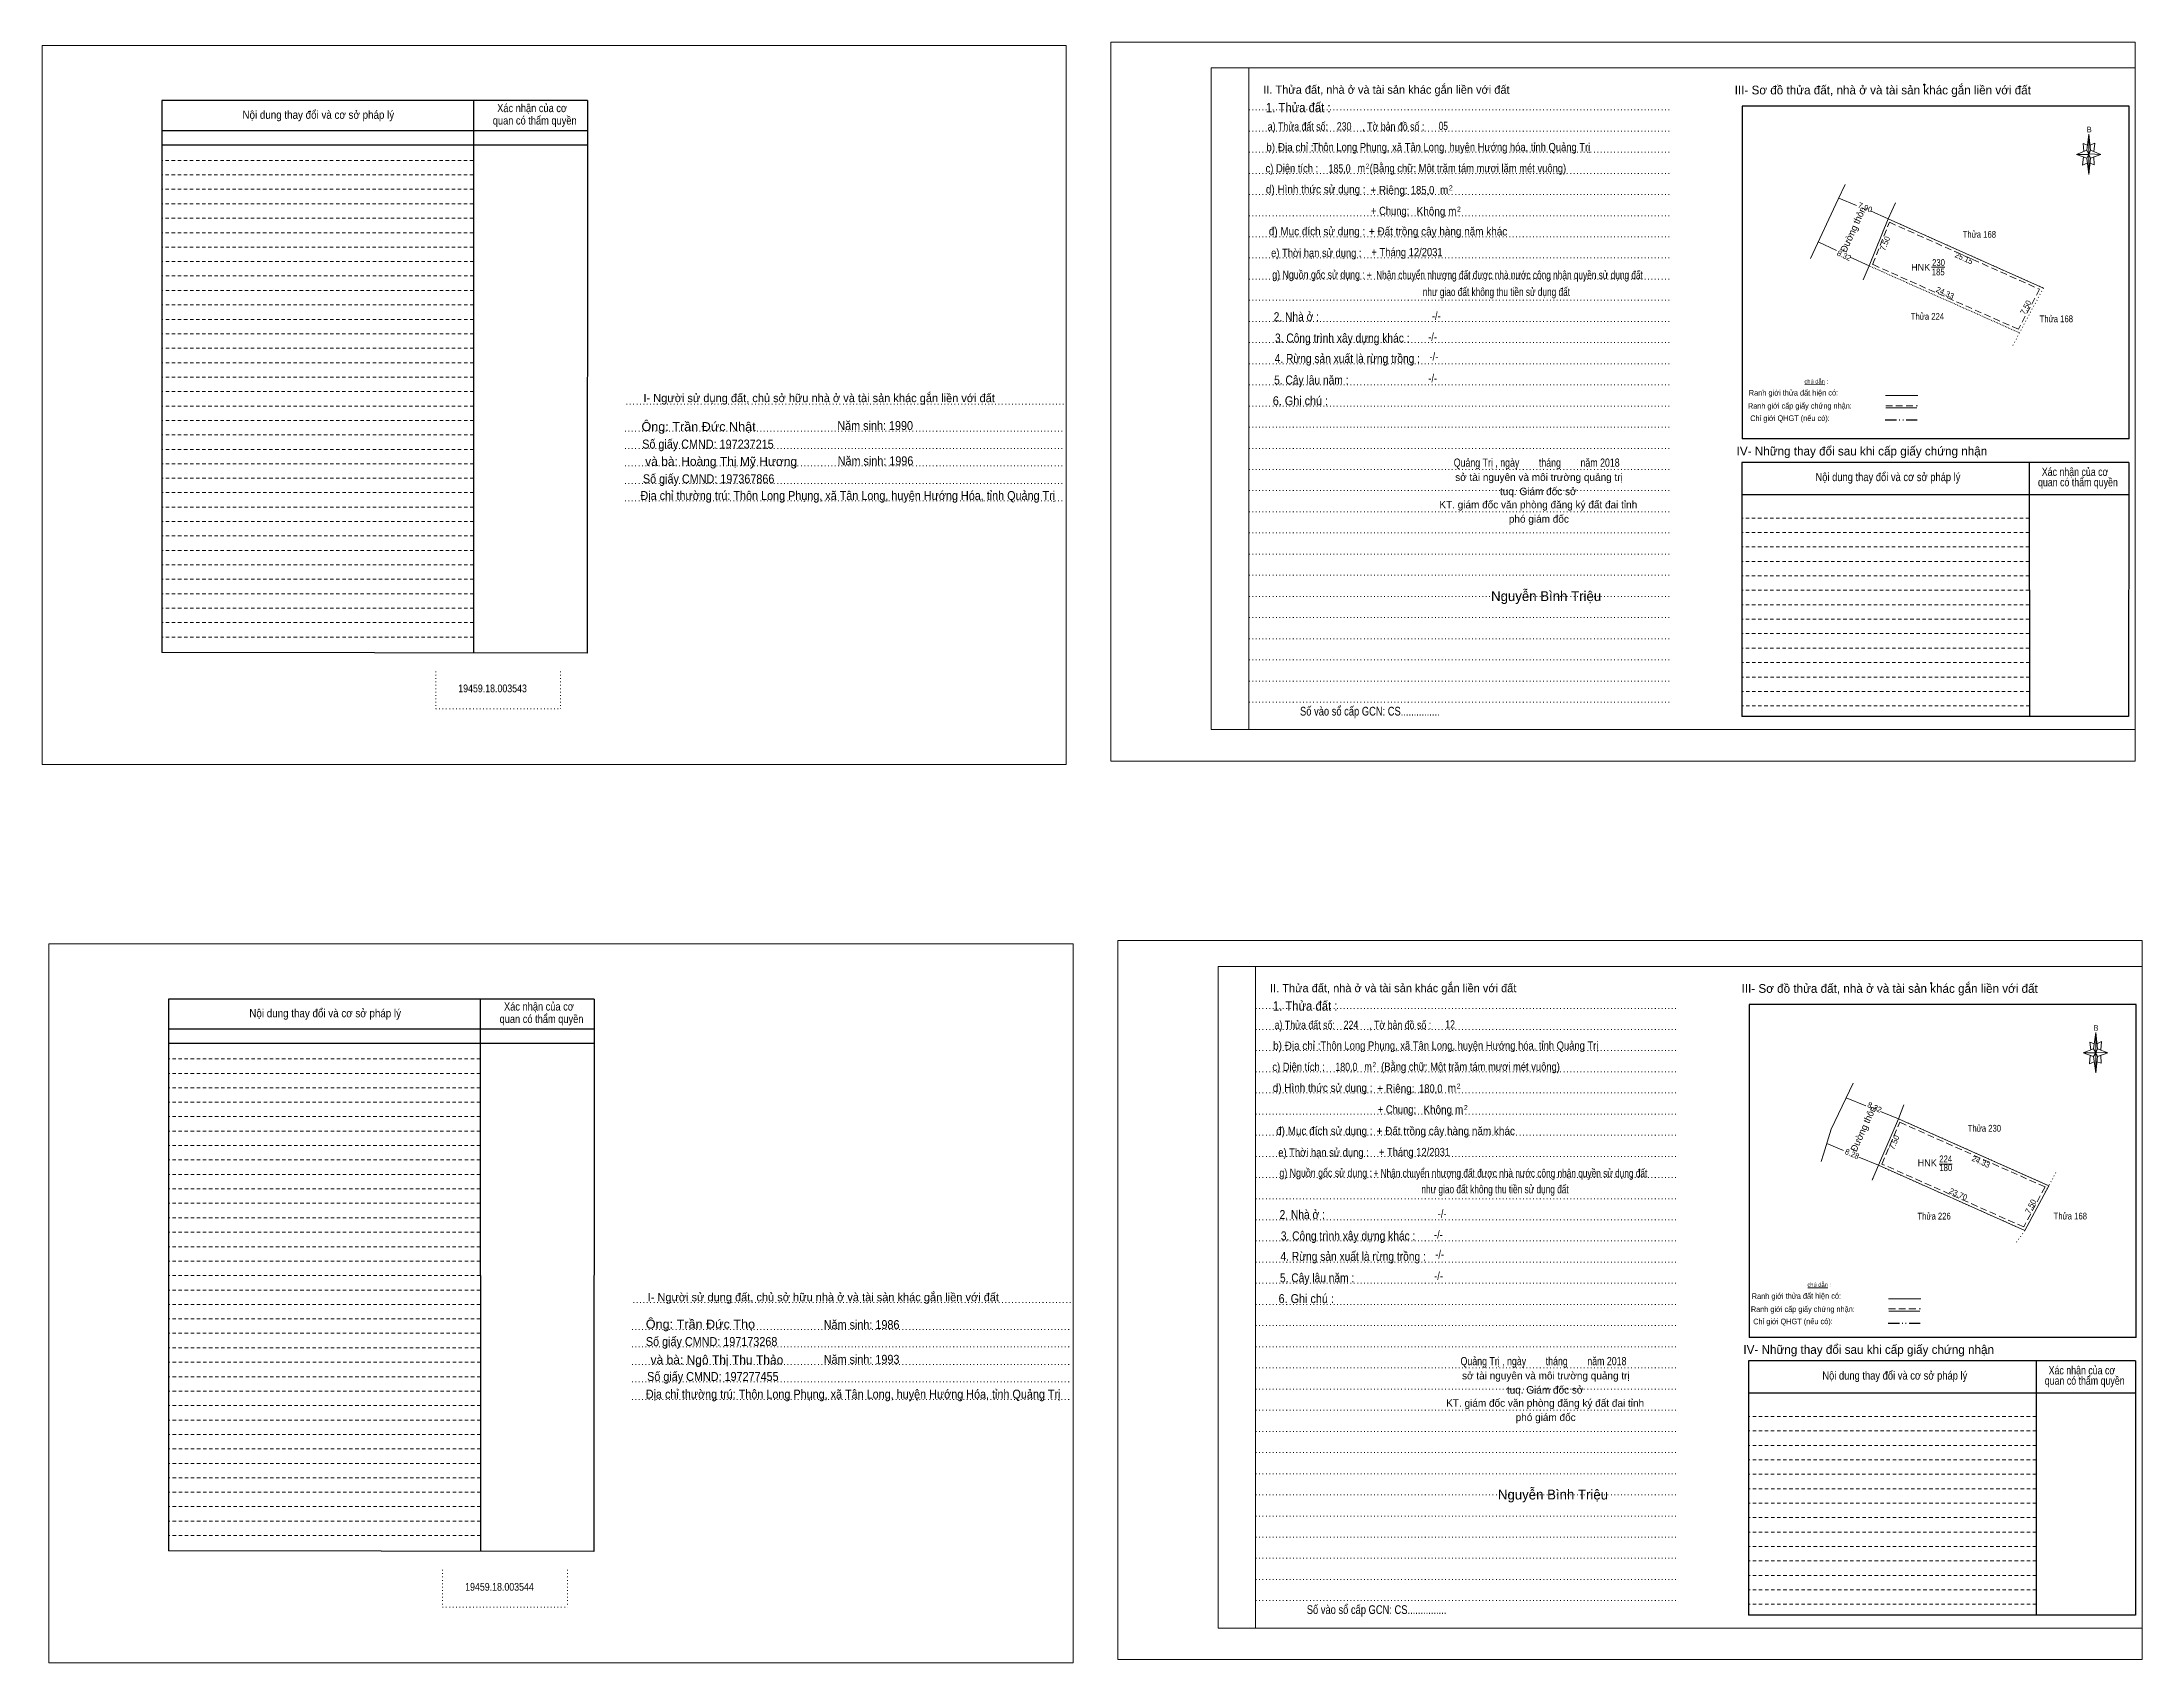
# Model space of a CAD drawing. Header units: metres. Extents: x 542624 to 552003, y 1835779 to 1840798.
# Drawn here: x 543133.9 to 543599.5, y 1835778.9 to 1836138.2 of the extents above; entities that cross this region are included whole.
import ezdxf
from ezdxf.enums import TextEntityAlignment as Align

# ---------------------------------------------------------------- set-up
doc = ezdxf.new("R2010")
doc.units = ezdxf.units.M
doc.header["$LTSCALE"] = 0.5
doc.header["$PDMODE"] = 32
doc.header["$PDSIZE"] = 0.25
for name, pattern in [('DASH_DOUBLE_DOT', [9.2, 5, -1.2, 0.3, -1.2, 0.3, -1.2]), ('DOTTED', [1.5, 0.3, -1.2]), ('MEDIUM_DASHED', [4.5, 3, -1.5]), ('SHORT_DASHED', [2.7, 1.5, -1.2])]:
    doc.linetypes.add(name, pattern=pattern)
for name, color, linetype, lineweight in [('1', 7, 'Continuous', 13), ('12', 7, 'Continuous', 13), ('14', 7, 'Continuous', 13), ('2', 7, 'SHORT_DASHED', 13), ('28', 7, 'Continuous', 25), ('55', 7, 'Continuous', 13), ('8', 7, 'Continuous', 13)]:
    doc.layers.add(name, color=color, linetype=linetype, lineweight=lineweight)
doc.layers.add('18', color=7, linetype='Continuous')
doc.layers.add('62', color=7, linetype='Continuous')

msp = doc.modelspace()

# ---------------------------------------------------------------- texts
at = {"layer": '12'}
for s, height, rotation, p in [('Đường thôn', 1.5, 65.618, (543538.4001, 1835896.9954)), ('8.32', 1.25, 334.821, (543539.9541, 1835901.5188)), ('8.28', 1.25, 336.747, (543534.9833, 1835891.1697)), ('7.50', 1.25, 66.751, (543545.1509, 1835894.0583)), ('24.33', 1.25, 335.994, (543563.5407, 1835889.4524)), ('23.70', 1.25, 336.03, (543558.5311, 1835882.2603)), ('7.50', 1.25, 61.932, (543575.369, 1835879.8259))]:
    msp.add_text(s, height=height, rotation=rotation, dxfattribs=at).set_placement(p, align=Align.CENTER)
at = {"layer": '12', "width": 0.85}
for s, p in [('Thửa 230', (543564.57, 1835896.68)), ('224', (543555.995, 1835889.89)), ('180', (543556.005, 1835887.94)), ('Thửa 226', (543553.415, 1835877.2)), ('Thửa 168', (543583.625, 1835877.22))]:
    msp.add_text(s, height=1.5, dxfattribs=at).set_placement(p, align=Align.CENTER)
at = {"layer": '12'}
msp.add_text('HNK', height=1.5, dxfattribs=at).set_placement((543551.9, 1835889.02), align=Align.CENTER)
at = {"layer": '14'}
for s, height, rotation, p in [('7.90', 1.25, 338.075, (543537.8966, 1836100.9615)), ('Đường thôn', 1.5, 65.618, (543536.1401, 1836096.3354)), ('7.50', 1.25, 68.156, (543543.1163, 1836093.3175)), ('8.32', 1.25, 334.821, (543533.2041, 1836090.2988)), ('25.15', 1.25, 335.961, (543559.7904, 1836089.7168)), ('24.33', 1.25, 335.994, (543555.6007, 1836082.0524)), ('7.50', 1.25, 61.829, (543574.292, 1836079.0949))]:
    msp.add_text(s, height=height, rotation=rotation, dxfattribs=at).set_placement(p, align=Align.CENTER)
at = {"layer": '14', "width": 0.85}
for s, p in [('Thửa 168', (543563.455, 1836094.82)), ('230', (543554.405, 1836088.57)), ('185', (543554.335, 1836086.48)), ('Thửa 224', (543551.94, 1836076.63)), ('Thửa 168', (543580.525, 1836076.09))]:
    msp.add_text(s, height=1.5, dxfattribs=at).set_placement(p, align=Align.CENTER)
at = {"layer": '14'}
msp.add_text('HNK', height=1.5, dxfattribs=at).set_placement((543550.44, 1836087.52), align=Align.CENTER)
at = {"layer": '18'}
for s, height, p in [('II. Thửa đất, nhà ở và tài sản khác gắn liền với đất', 1.825, (543431.975, 1836126.73)), ('sở tài nguyên và môi trường quảng trị', 1.658, (543465.81, 1836040.91)), ('tuq. Giám đốc sở', 1.658, (543465.655, 1836037.76)), ('KT. giám đốc văn phòng đăng ký đất đai tỉnh', 1.658, (543465.655, 1836034.84)), ('phó giám đốc', 1.658, (543465.785, 1836031.67)), ('Nguyễn Bình Triệu', 2.19, (543467.39, 1836014.29)), ('II. Thửa đất, nhà ở và tài sản khác gắn liền với đất', 1.825, (543433.485, 1835927.59)), ('sở tài nguyên và môi trường quảng trị', 1.658, (543467.33, 1835841.77)), ('KT. giám đốc văn phòng đăng ký đất đai tỉnh', 1.658, (543467.175, 1835835.7)), ('tuq. Giám đốc sở', 1.658, (543467.175, 1835838.62)), ('phó giám đốc', 1.658, (543467.285, 1835832.53)), ('Nguyễn Bình Triệu', 2.19, (543468.91, 1835815.15))]:
    msp.add_text(s, height=height, dxfattribs=at).set_placement(p, align=Align.CENTER)
for s, height, width, p in [('1. Thửa đất :', 2.079, 0.9, (543412.43, 1836122.64)), ('a) Thửa đất số:              , Tờ bản đồ số : ', 1.826, 0.8, (543423.29, 1836118.56)), ('Thôn Long Phụng, xã Tân Long, huyện Hướng hóa, tỉnh Quảng Trị', 1.83, 0.85, (543446.365, 1836114)), ('230', 1.83, 0.8, (543422.605, 1836118.59)), ('05', 1.83, 0.75, (543444.59, 1836118.69)), ('b) Địa chỉ : ', 1.826, 0.9, (543410.895, 1836113.97)), ('(Bằng chữ: Một trăm tám mươi lăm mét vuông)', 1.83, 0.85, (543450.045, 1836109.32)), ('c) Diện tích :                                                   ', 1.826, 0.85, (543425.715, 1836109.29)), ('185,0', 1.83, 0.8, (543421.59, 1836109.26)), (' m', 1.826, 0.8, (543426.14, 1836109.35)), ('2', 1.107, 0.75, (543427.785, 1836110.14)), ('d) Hình thức sử dụng :', 1.826, 0.9, (543416.31, 1836104.64)), ('+ Riêng: ', 1.826, 0.9, (543432.86, 1836104.49)), ('185,0', 1.83, 0.85, (543439.99, 1836104.47)), (' m', 1.826, 0.9, (543444.465, 1836104.52)), ('2', 1.107, 0.8, (543446.255, 1836105.31)), ('       + Chung:', 1.826, 0.85, (543430.78, 1836099.85)), ('Không', 1.826, 0.9, (543441.86, 1836099.78)), (' m', 1.826, 0.9, (543446.275, 1836099.82)), ('2', 1.107, 0.8, (543448.065, 1836100.61)), ('đ) Mục đích sử dụng :', 1.826, 0.9, (543416.59, 1836095.34)), ('+ Đất trồng cây hàng năm khác', 1.83, 0.9, (543443.435, 1836095.32)), ('e) Thời hạn sử dụng :', 1.826, 0.85, (543416.435, 1836090.55)), ('g) Nguồn gốc sử dụng :', 1.826, 0.8, (543416.925, 1836085.73)), ('+  Nhận chuyển nhượng đất được nhà nước công nhận quyền sử dụng đất ', 1.83, 0.75, (543458.485, 1836085.65)), ('như giao đất không thu tiền sử dụng đất', 1.83, 0.75, (543456.365, 1836081.91)), ('2. Nhà ở :', 1.992, 0.85, (543412.005, 1836076.31)), ('3. Công trình xây dựng khác :', 1.992, 0.85, (543422.18, 1836071.59)), ('4. Rừng sản xuất là rừng trồng :', 1.992, 0.85, (543423.31, 1836067.06)), ('5. Cây lâu năm :', 1.992, 0.85, (543415.32, 1836062.29)), ('6. Ghi chú :', 1.992, 0.9, (543412.915, 1836057.69)), ('Quảng Trị , ngày        tháng        năm 2018', 1.825, 0.8, (543465.3, 1836044.06)), ('19459.18.003543', 1.72, 0.85, (543233.77, 1835994.07)), ('Số vào sổ cấp GCN: CS...............', 1.936, 0.8, (543428.3, 1835988.91)), ('1. Thửa đất :', 2.079, 0.9, (543413.95, 1835923.5)), ('a) Thửa đất số:              , Tờ bản đồ số : ', 1.826, 0.8, (543424.81, 1835919.42)), ('224', 1.83, 0.8, (543424.115, 1835919.45)), ('12', 1.826, 0.8, (543446.1, 1835919.55)), ('b) Địa chỉ : ', 1.826, 0.9, (543412.415, 1835914.83)), ('Thôn Long Phụng, xã Tân Long, huyện Hướng hóa, tỉnh Quảng Trị', 1.83, 0.85, (543448.165, 1835914.85)), ('c) Diện tích :                                                   ', 1.826, 0.85, (543427.215, 1835910.14)), ('180,0', 1.83, 0.8, (543423.1, 1835910.12)), (' m', 1.826, 0.8, (543427.64, 1835910.21)), ('2', 1.107, 0.75, (543429.305, 1835911)), ('(Bằng chữ: Một trăm tám mươi mét vuông)', 1.83, 0.85, (543450.625, 1835910.17)), ('d) Hình thức sử dụng :', 1.826, 0.9, (543417.83, 1835905.5)), ('+ Riêng: ', 1.826, 0.9, (543434.37, 1835905.35)), ('180,0', 1.83, 0.85, (543441.81, 1835905.33)), (' m', 1.826, 0.9, (543446.195, 1835905.46)), ('2', 1.107, 0.8, (543447.995, 1835906.23)), ('       + Chung:', 1.826, 0.85, (543432.29, 1835900.7)), ('Không', 1.826, 0.9, (543443.36, 1835900.64)), (' m', 1.826, 0.9, (543447.785, 1835900.67)), ('2', 1.107, 0.8, (543449.585, 1835901.46)), ('đ) Mục đích sử dụng :', 1.826, 0.9, (543418.215, 1835895.95)), ('+ Đất trồng cây hàng năm khác', 1.83, 0.9, (543445.135, 1835895.92)), ('e) Thời hạn sử dụng :', 1.826, 0.85, (543418.025, 1835891.17)), ('g) Nguồn gốc sử dụng :', 1.826, 0.8, (543418.515, 1835886.63)), ('+ Nhận chuyển nhượng đất được nhà nước công nhận quyền sử dụng đất', 1.83, 0.75, (543459.465, 1835886.56)), ('như giao đất không thu tiền sử dụng đất', 1.83, 0.75, (543456.065, 1835883.01)), ('2. Nhà ở :', 1.992, 0.85, (543413.305, 1835877.31)), ('3. Công trình xây dựng khác :', 1.992, 0.85, (543423.48, 1835872.59)), ('4. Rừng sản xuất là rừng trồng :', 1.992, 0.85, (543424.6, 1835868.05)), ('5. Cây lâu năm :', 1.992, 0.85, (543416.61, 1835863.28)), ('6. Ghi chú :', 1.992, 0.9, (543414.195, 1835858.68)), ('Quảng Trị , ngày        tháng        năm 2018', 1.825, 0.8, (543466.81, 1835844.91)), ('19459.18.003544', 1.72, 0.85, (543235.305, 1835794.93)), ('Số vào sổ cấp GCN: CS...............', 1.936, 0.8, (543429.8, 1835789.77))]:
    msp.add_text(s, height=height, dxfattribs=dict(at, width=width)).set_placement(p, align=Align.CENTER)
at = {"layer": '2'}
for s, width, p in [('Nội dung thay đổi và cơ sở pháp lý', 0.9, (543195.135, 1836121.18)), ('Nội dung thay đổi và cơ sở pháp lý', 0.9, (543195.135, 1836121.18)), (' quan có thẩm quyền', 0.85, (543242.83, 1836119.91)), (' quan có thẩm quyền', 0.85, (543242.83, 1836119.91)), ('Xác nhận của cơ', 0.85, (543242.535, 1836122.66)), ('Xác nhận của cơ', 0.85, (543242.535, 1836122.66)), ('Xác nhận của cơ', 0.85, (543244.055, 1835923.52)), ('Xác nhận của cơ', 0.85, (543244.055, 1835923.52)), ('Nội dung thay đổi và cơ sở pháp lý', 0.9, (543196.655, 1835922.03)), ('Nội dung thay đổi và cơ sở pháp lý', 0.9, (543196.655, 1835922.03)), (' quan có thẩm quyền', 0.85, (543244.34, 1835920.77)), (' quan có thẩm quyền', 0.85, (543244.34, 1835920.77))]:
    msp.add_text(s, height=1.805, dxfattribs=dict(at, width=width)).set_placement(p, align=Align.CENTER)
at = {"layer": '28'}
for s, height, p in [('III- Sơ đồ thửa đất, nhà ở và tài sản khác gắn liền với đất', 1.936, (543542.05, 1836126.59)), ('I- Người sử dụng đất, chủ sở hữu nhà ở và tài sản khác gắn liền với đất', 1.825, (543306.19, 1836058.38)), ('và bà: Hoàng Thị Mỹ Hương', 1.99, (543284.46, 1836044.26)), ('IV- Những thay đổi sau khi cấp giấy chứng nhận', 1.936, (543537.42, 1836046.56)), ('III- Sơ đồ thửa đất, nhà ở và tài sản khác gắn liền với đất', 1.936, (543543.57, 1835927.45)), ('I- Người sử dụng đất, chủ sở hữu nhà ở và tài sản khác gắn liền với đất', 1.825, (543307.11, 1835859.08)), ('và bà: Ngô Thị Thu Thảo', 1.99, (543283.525, 1835845.12)), ('IV- Những thay đổi sau khi cấp giấy chứng nhận', 1.936, (543538.92, 1835847.42))]:
    msp.add_text(s, height=height, dxfattribs=at).set_placement(p, align=Align.CENTER)
for s, height, width, p in [('-/-', 1.826, 0.85, (543443.03, 1836076.59)), ('-/-', 1.826, 0.85, (543442.21, 1836071.95)), ('-/-', 1.826, 0.85, (543442.5, 1836067.6)), ('-/-', 1.826, 0.85, (543442.25, 1836062.79)), ('Ông: Trần Đức Nhật', 1.99, 1.05, (543279.45, 1836051.96)), ('Năm sinh: 1990', 1.99, 0.9, (543318.61, 1836052.19)), ('Số giấy CMND: 197237215', 1.99, 0.9, (543281.53, 1836048.09)), ('Năm sinh: 1996', 1.99, 0.9, (543318.685, 1836044.38)), ('Số giấy CMND: 197367866', 1.99, 0.9, (543281.68, 1836040.39)), ('Nội dung thay đổi và cơ sở pháp lý', 1.826, 0.85, (543543.185, 1836040.87)), (' quan có thẩm quyền', 1.826, 0.8, (543585.04, 1836039.72)), ('Xác nhận của cơ', 1.826, 0.8, (543584.675, 1836042.02)), ('Địa chỉ thường trú: Thôn Long Phụng, xã Tân Long, huyện Hướng Hóa, tỉnh Quảng Trị', 1.99, 0.9, (543312.545, 1836036.68)), ('-/-', 1.826, 0.85, (543444.33, 1835877.58)), ('-/-', 1.826, 0.85, (543443.51, 1835872.95)), ('-/-', 1.826, 0.85, (543443.79, 1835868.59)), ('-/-', 1.826, 0.85, (543443.53, 1835863.79)), ('Ông: Trần Đức Thọ', 1.99, 1.05, (543279.865, 1835853.03)), ('Số giấy CMND: 197173268', 1.99, 0.9, (543282.34, 1835849.16)), ('Năm sinh: 1986', 1.99, 0.9, (543315.605, 1835852.92)), ('Năm sinh: 1993', 1.99, 0.9, (543315.595, 1835845.22)), ('Số giấy CMND: 197277455', 1.99, 0.9, (543282.62, 1835841.42)), ('Nội dung thay đổi và cơ sở pháp lý', 1.826, 0.85, (543544.705, 1835841.72)), (' quan có thẩm quyền', 1.826, 0.8, (543586.54, 1835840.58)), ('Xác nhận của cơ', 1.826, 0.8, (543586.195, 1835842.88)), ('Địa chỉ thường trú: Thôn Long Phụng, xã Tân Long, huyện Hướng Hóa, tỉnh Quảng Trị', 1.99, 0.9, (543313.725, 1835837.51))]:
    msp.add_text(s, height=height, dxfattribs=dict(at, width=width)).set_placement(p, align=Align.CENTER)
at = {"layer": '55', "width": 0.9}
for s, height, p in [('Ranh giới thửa đất hiện có:', 1.251, (543522.2386, 1836059.8294)), ('Ranh giới cấp giấy chứng nhận:', 1.238, (543523.6586, 1836056.9326)), ('Chỉ giới QHGT (nếu có):', 1.245, (543521.4636, 1836054.1979)), ('Ranh giới thửa đất hiện có:', 1.251, (543522.8836, 1835859.6294)), ('Ranh giới cấp giấy chứng nhận:', 1.238, (543524.3136, 1835856.7226)), ('Chỉ giới QHGT (nếu có):', 1.245, (543522.1286, 1835853.9979))]:
    msp.add_text(s, height=height, rotation=0.127, dxfattribs=at).set_placement(p, align=Align.CENTER)
at = {"layer": '55'}
for p in [(543527.2848, 1836062.4987), (543527.9398, 1835862.2887)]:
    msp.add_text('chú dẫn :', height=0.9211, rotation=359.976, dxfattribs=at).set_placement(p, align=Align.CENTER)
at = {"layer": '62', "width": 0.85}
for p in [(543436.54, 1836090.72), (543438.2, 1835891.25)]:
    msp.add_text('+ Tháng 12/2031', height=1.83, dxfattribs=at).set_placement(p, align=Align.CENTER)
at = {"layer": '8', "width": 0.8}
for p in [(543587.825, 1836118.18), (543589.335, 1835919.03)]:
    msp.add_text('B', height=1.273, dxfattribs=at).set_placement(p, align=Align.CENTER)

# ---------------------------------------------------------------- linework, layer by layer
at = {"layer": '1'}
for p, q in [((543393.13, 1836132.45), (543598.01, 1836132.45)), ((543393.13, 1836132.45), (543393.13, 1835985.79)), ((543598.01, 1836132.45), (543598.01, 1835984.57)), ((543393.13, 1835985.79), (543598.01, 1835985.79)), ((543394.64, 1835933.31), (543599.52, 1835933.31)), ((543394.64, 1835933.31), (543394.64, 1835786.65)), ((543599.52, 1835933.31), (543599.52, 1835785.42)), ((543394.64, 1835786.65), (543599.52, 1835786.65))]:
    msp.add_line(p, q, dxfattribs=at)
at = {"layer": '1', "linetype": 'DOTTED'}
for p, q in [((543401.43, 1836132.45), (543401.43, 1835985.79)), ((543401.43, 1836132.45), (543401.43, 1835985.79)), ((543401.51, 1836123.15), (543495.1, 1836123.15)), ((543401.51, 1836118.46), (543495.1, 1836118.46)), ((543401.51, 1836113.79), (543495.1, 1836113.79)), ((543401.51, 1836109.09), (543495.1, 1836109.09)), ((543401.51, 1836104.4), (543495.1, 1836104.4)), ((543401.51, 1836099.71), (543495.1, 1836099.71)), ((543401.51, 1836095.02), (543495.1, 1836095.02)), ((543401.51, 1836090.34), (543495.1, 1836090.34)), ((543401.51, 1836085.66), (543495.1, 1836085.66)), ((543401.51, 1836080.95), (543495.1, 1836080.95)), ((543401.51, 1836076.25), (543495.1, 1836076.25)), ((543401.51, 1836071.6), (543495.1, 1836071.6)), ((543401.51, 1836066.89), (543495.1, 1836066.89)), ((543401.51, 1836062.21), (543495.1, 1836062.21)), ((543263.48, 1836057.96), (543360.95, 1836057.96)), ((543401.51, 1836057.52), (543495.1, 1836057.52)), ((543263.17, 1836051.98), (543360.63, 1836051.98)), ((543401.51, 1836052.82), (543495.1, 1836052.82)), ((543263.17, 1836048.1), (543360.63, 1836048.1)), ((543401.51, 1836048.13), (543495.1, 1836048.13)), ((543263.17, 1836044.23), (543360.63, 1836044.23)), ((543401.51, 1836043.45), (543495.1, 1836043.45)), ((543263.17, 1836040.36), (543360.63, 1836040.36)), ((543401.51, 1836038.77), (543495.1, 1836038.77)), ((543263.17, 1836036.49), (543360.63, 1836036.49)), ((543401.51, 1836034.07), (543495.1, 1836034.07)), ((543401.51, 1836029.38), (543495.1, 1836029.38)), ((543401.51, 1836024.7), (543495.1, 1836024.7)), ((543401.51, 1836020.01), (543495.1, 1836020.01)), ((543401.51, 1836015.32), (543495.1, 1836015.32)), ((543401.51, 1836010.63), (543495.1, 1836010.63)), ((543401.51, 1836005.93), (543495.1, 1836005.93)), ((543401.51, 1836001.27), (543495.1, 1836001.27)), ((543221.19, 1835998.69), (543221.19, 1835990.4)), ((543248.84, 1835998.69), (543248.84, 1835990.4)), ((543401.51, 1835996.56), (543495.1, 1835996.56)), ((543221.19, 1835990.4), (543248.84, 1835990.4)), ((543401.51, 1835991.87), (543495.1, 1835991.87)), ((543402.94, 1835933.31), (543402.94, 1835786.65)), ((543402.94, 1835933.31), (543402.94, 1835786.65)), ((543403.03, 1835924), (543496.62, 1835924)), ((543403.03, 1835919.32), (543496.62, 1835919.32)), ((543403.03, 1835914.64), (543496.62, 1835914.64)), ((543403.03, 1835909.94), (543496.62, 1835909.94)), ((543403.03, 1835905.26), (543496.62, 1835905.26)), ((543403.03, 1835900.56), (543496.62, 1835900.56)), ((543403.03, 1835895.88), (543496.62, 1835895.88)), ((543403.03, 1835891.2), (543496.62, 1835891.2)), ((543403.03, 1835886.52), (543496.62, 1835886.52)), ((543403.03, 1835881.81), (543496.62, 1835881.81)), ((543403.03, 1835877.11), (543496.62, 1835877.11)), ((543403.03, 1835872.46), (543496.62, 1835872.46)), ((543403.03, 1835867.75), (543496.62, 1835867.75)), ((543403.03, 1835863.06), (543496.62, 1835863.06)), ((543265, 1835858.82), (543362.46, 1835858.82)), ((543403.03, 1835858.38), (543496.62, 1835858.38)), ((543264.69, 1835852.83), (543362.14, 1835852.83)), ((543403.03, 1835853.68), (543496.62, 1835853.68)), ((543264.69, 1835848.96), (543362.14, 1835848.96)), ((543403.03, 1835848.98), (543496.62, 1835848.98)), ((543264.69, 1835845.09), (543362.14, 1835845.09)), ((543403.03, 1835844.31), (543496.62, 1835844.31)), ((543264.69, 1835841.22), (543362.14, 1835841.22)), ((543264.69, 1835837.34), (543362.14, 1835837.34)), ((543403.03, 1835839.62), (543496.62, 1835839.62)), ((543403.03, 1835834.92), (543496.62, 1835834.92)), ((543403.03, 1835830.24), (543496.62, 1835830.24)), ((543403.03, 1835825.55), (543496.62, 1835825.55)), ((543403.03, 1835820.87), (543496.62, 1835820.87)), ((543403.03, 1835816.18), (543496.62, 1835816.18)), ((543403.03, 1835811.48), (543496.62, 1835811.48)), ((543403.03, 1835806.79), (543496.62, 1835806.79)), ((543222.69, 1835799.55), (543222.69, 1835791.26)), ((543250.35, 1835799.55), (543250.35, 1835791.26)), ((543403.03, 1835802.12), (543496.62, 1835802.12)), ((543403.03, 1835797.42), (543496.62, 1835797.42)), ((543222.69, 1835791.26), (543250.35, 1835791.26)), ((543403.03, 1835792.73), (543496.62, 1835792.73))]:
    msp.add_line(p, q, dxfattribs=at)
at = {"layer": '1'}
for points in [[(543133.86, 1835978.06), (543360.98, 1835978.06), (543360.98, 1836137.45), (543133.86, 1836137.45)], [(543133.86, 1836137.45), (543360.98, 1836137.45), (543360.98, 1835978.06), (543133.86, 1835978.06)], [(543133.86, 1835978.06), (543360.98, 1835978.06), (543360.98, 1836137.45), (543133.86, 1836137.45)], [(543370.88, 1835978.82), (543598.01, 1835978.82), (543598.01, 1836138.2), (543370.88, 1836138.2)], [(543401.43, 1836132.45), (543598.01, 1836132.45), (543598.01, 1835985.79), (543401.43, 1835985.79)], [(543135.38, 1835778.91), (543362.5, 1835778.91), (543362.5, 1835938.3), (543135.38, 1835938.3)], [(543135.38, 1835938.3), (543362.5, 1835938.3), (543362.5, 1835778.91), (543135.38, 1835778.91)], [(543135.38, 1835778.91), (543362.5, 1835778.91), (543362.5, 1835938.3), (543135.38, 1835938.3)], [(543372.39, 1835779.67), (543599.52, 1835779.67), (543599.52, 1835939.05), (543372.39, 1835939.05)], [(543402.94, 1835933.31), (543599.52, 1835933.31), (543599.52, 1835786.65), (543402.94, 1835786.65)]]:
    msp.add_lwpolyline(points, close=True, dxfattribs=at)
at = {"layer": '12'}
for p, q in [((543535.44, 1835907.46), (543530.63, 1835897.24)), ((543533.91, 1835904.21), (543538.31, 1835902.44)), ((543530.63, 1835897.24), (543528.89, 1835891.68)), ((543541.51, 1835901.16), (543545.51, 1835899.55)), ((543529.64, 1835894.08), (543533.32, 1835892.52)), ((543528.89, 1835891.68), (543528.4, 1835890.1)), ((543536.76, 1835891.05), (543541.08, 1835889.22)), ((543554.53, 1835889.5), (543557.46, 1835889.5))]:
    msp.add_line(p, q, dxfattribs=at)
at = {"layer": '12', "linetype": 'DOTTED'}
for p, q in [((543545.51, 1835899.55), (543578.86, 1835884.7)), ((543573.56, 1835874.77), (543541.07, 1835889.22)), ((543571.7, 1835872.18), (543573.56, 1835874.77))]:
    msp.add_line(p, q, dxfattribs=at)
at = {"layer": '12'}
for points in [[(543546.73, 1835902.59), (543545.51, 1835899.55), (543541.07, 1835889.22)], [(543541.08, 1835889.22), (543539.68, 1835885.92), (543539.83, 1835886.34)]]:
    msp.add_lwpolyline(points, dxfattribs=at)
msp.add_lwpolyline([(543545.51, 1835899.55), (543578.86, 1835884.7), (543573.56, 1835874.77), (543541.07, 1835889.22)], close=True, dxfattribs=at)
at = {"layer": '12', "linetype": 'MEDIUM_DASHED'}
msp.add_lwpolyline([(543545.83, 1835898.75), (543578.02, 1835884.42), (543573.3, 1835875.55), (543541.85, 1835889.51)], close=True, dxfattribs=at)
at = {"layer": '12', "linetype": 'DOTTED'}
msp.add_lwpolyline([(543580.43, 1835887.64), (543578.86, 1835884.7), (543573.56, 1835874.77)], dxfattribs=at)
at = {"layer": '14'}
for p, q in [((543532.29, 1836103.62), (543536.2, 1836101.97)), ((543544.85, 1836102.59), (543543.2, 1836099.03)), ((543539.31, 1836100.79), (543543.21, 1836099.03)), ((543543.2, 1836099.03), (543577.66, 1836083.66)), ((543527.72, 1836093.9), (543531.8, 1836091.99)), ((543534.82, 1836090.54), (543539.01, 1836088.59)), ((543552.85, 1836088.26), (543555.81, 1836088.26))]:
    msp.add_line(p, q, dxfattribs=at)
at = {"layer": '14', "linetype": 'DOTTED'}
msp.add_line((543539.01, 1836088.59), (543572.36, 1836073.74), dxfattribs=at)
at = {"layer": '14'}
for points in [[(543533.68, 1836106.59), (543532.17, 1836103.36), (543525.99, 1836090.22)], [(543543.2, 1836099.03), (543539.01, 1836088.59), (543537.69, 1836085.51)]]:
    msp.add_lwpolyline(points, dxfattribs=at)
at = {"layer": '14', "linetype": 'DOTTED'}
msp.add_lwpolyline([(543543.2, 1836099.03), (543577.66, 1836083.66), (543572.36, 1836073.74), (543539.01, 1836088.59)], close=True, dxfattribs=at)
at = {"layer": '14', "linetype": 'MEDIUM_DASHED'}
msp.add_lwpolyline([(543543.51, 1836098.24), (543576.82, 1836083.39), (543572.1, 1836074.52), (543539.79, 1836088.91)], close=True, dxfattribs=at)
at = {"layer": '14', "linetype": 'DOTTED'}
msp.add_lwpolyline([(543577.66, 1836083.66), (543572.36, 1836073.74), (543570.72, 1836070.66)], dxfattribs=at)
at = {"layer": '2', "linetype": 'Continuous', "lineweight": 25}
for p, q in [((543254.79, 1836125.23), (543160.41, 1836125.23)), ((543160.41, 1836125.23), (543160.41, 1836002.9)), ((543229.51, 1836125.23), (543229.56, 1836002.78)), ((543254.79, 1836118.54), (543160.53, 1836118.54)), ((543254.79, 1836115.34), (543160.53, 1836115.34)), ((543256.31, 1835926.08), (543161.93, 1835926.08)), ((543161.93, 1835926.08), (543161.93, 1835803.75)), ((543231.02, 1835926.08), (543231.08, 1835803.64)), ((543256.31, 1835919.39), (543162.04, 1835919.39)), ((543256.31, 1835916.19), (543162.04, 1835916.19))]:
    msp.add_line(p, q, dxfattribs=at)
at = {"layer": '2'}
for p, q in [((543229.51, 1836111.95), (543160.4, 1836111.95)), ((543229.51, 1836108.74), (543160.4, 1836108.74)), ((543229.51, 1836108.74), (543160.41, 1836108.74)), ((543229.51, 1836105.55), (543160.41, 1836105.55)), ((543229.51, 1836102.34), (543160.41, 1836102.34)), ((543229.51, 1836099.16), (543160.41, 1836099.16)), ((543229.51, 1836095.94), (543160.41, 1836095.94)), ((543229.51, 1836092.74), (543160.41, 1836092.74)), ((543229.54, 1836089.54), (543160.41, 1836089.54)), ((543229.54, 1836086.34), (543160.41, 1836086.34)), ((543229.54, 1836083.12), (543160.41, 1836083.12)), ((543229.54, 1836079.94), (543160.41, 1836079.94)), ((543229.54, 1836076.73), (543160.41, 1836076.73)), ((543229.54, 1836073.55), (543160.41, 1836073.55)), ((543229.54, 1836070.32), (543160.41, 1836070.32)), ((543229.54, 1836067.12), (543160.41, 1836067.12)), ((543229.54, 1836063.93), (543160.41, 1836063.93)), ((543229.54, 1836060.72), (543160.41, 1836060.72)), ((543229.54, 1836057.52), (543160.41, 1836057.52)), ((543229.54, 1836054.33), (543160.41, 1836054.33)), ((543229.54, 1836051.12), (543160.41, 1836051.12)), ((543229.54, 1836047.91), (543160.41, 1836047.91)), ((543229.56, 1836044.72), (543160.41, 1836044.72)), ((543229.56, 1836041.52), (543160.41, 1836041.52)), ((543229.56, 1836038.33), (543160.41, 1836038.33)), ((543229.56, 1836035.11), (543160.41, 1836035.11)), ((543229.56, 1836031.9), (543160.41, 1836031.9)), ((543229.56, 1836028.72), (543160.41, 1836028.72)), ((543574.52, 1836029.47), (543510.79, 1836029.47)), ((543229.56, 1836025.51), (543160.41, 1836025.51)), ((543574.52, 1836026.28), (543510.79, 1836026.28)), ((543574.52, 1836023.07), (543510.79, 1836023.07)), ((543229.56, 1836022.3), (543160.41, 1836022.3)), ((543229.56, 1836019.11), (543160.41, 1836019.11)), ((543574.52, 1836019.88), (543510.79, 1836019.88)), ((543229.56, 1836015.9), (543160.41, 1836015.9)), ((543574.54, 1836016.67), (543510.79, 1836016.67)), ((543229.56, 1836012.71), (543160.41, 1836012.71)), ((543229.56, 1836009.5), (543160.41, 1836009.5)), ((543574.54, 1836013.47), (543510.79, 1836013.47)), ((543574.54, 1836010.28), (543510.79, 1836010.28)), ((543229.56, 1836006.29), (543160.41, 1836006.29)), ((543574.54, 1836007.06), (543510.79, 1836007.06)), ((543574.54, 1836003.86), (543510.79, 1836003.86)), ((543574.57, 1836000.67), (543510.79, 1836000.67)), ((543574.57, 1835997.45), (543510.79, 1835997.45)), ((543574.57, 1835994.27), (543510.79, 1835994.27)), ((543574.57, 1835991.06), (543510.79, 1835991.06)), ((543231.02, 1835912.8), (543161.91, 1835912.8)), ((543231.02, 1835909.59), (543161.91, 1835909.59)), ((543231.02, 1835909.59), (543161.93, 1835909.59)), ((543231.02, 1835906.4), (543161.93, 1835906.4)), ((543231.02, 1835903.19), (543161.93, 1835903.19)), ((543231.02, 1835900.01), (543161.93, 1835900.01)), ((543231.02, 1835896.8), (543161.93, 1835896.8)), ((543231.02, 1835893.6), (543161.93, 1835893.6)), ((543231.04, 1835890.4), (543161.93, 1835890.4)), ((543231.04, 1835887.2), (543161.93, 1835887.2)), ((543231.04, 1835883.97), (543161.93, 1835883.97)), ((543231.04, 1835880.8), (543161.93, 1835880.8)), ((543231.04, 1835877.58), (543161.93, 1835877.58)), ((543231.04, 1835874.4), (543161.93, 1835874.4)), ((543231.04, 1835871.18), (543161.93, 1835871.18)), ((543231.04, 1835867.98), (543161.93, 1835867.98)), ((543231.04, 1835864.79), (543161.93, 1835864.79)), ((543231.04, 1835861.58), (543161.93, 1835861.58)), ((543231.04, 1835858.38), (543161.93, 1835858.38)), ((543231.04, 1835855.19), (543161.93, 1835855.19)), ((543231.04, 1835851.98), (543161.93, 1835851.98)), ((543231.04, 1835848.76), (543161.93, 1835848.76)), ((543231.08, 1835845.57), (543161.93, 1835845.57)), ((543231.08, 1835842.37), (543161.93, 1835842.37)), ((543231.08, 1835839.18), (543161.93, 1835839.18)), ((543231.08, 1835835.97), (543161.93, 1835835.97)), ((543231.08, 1835832.76), (543161.93, 1835832.76)), ((543231.08, 1835829.58), (543161.93, 1835829.58)), ((543576.04, 1835830.33), (543512.3, 1835830.33)), ((543231.08, 1835826.37), (543161.93, 1835826.37)), ((543231.08, 1835823.16), (543161.93, 1835823.16)), ((543576.04, 1835827.14), (543512.3, 1835827.14)), ((543576.04, 1835823.92), (543512.3, 1835823.92)), ((543231.08, 1835819.96), (543161.93, 1835819.96)), ((543576.04, 1835820.74), (543512.3, 1835820.74)), ((543231.08, 1835816.75), (543161.93, 1835816.75)), ((543231.08, 1835813.56), (543161.93, 1835813.56)), ((543576.06, 1835817.52), (543512.3, 1835817.52)), ((543576.06, 1835814.32), (543512.3, 1835814.32)), ((543231.08, 1835810.35), (543161.93, 1835810.35)), ((543576.06, 1835811.13), (543512.3, 1835811.13)), ((543231.08, 1835807.15), (543161.93, 1835807.15)), ((543576.06, 1835807.92), (543512.3, 1835807.92)), ((543576.06, 1835804.72), (543512.3, 1835804.72)), ((543576.08, 1835801.53), (543512.3, 1835801.53)), ((543576.08, 1835798.31), (543512.3, 1835798.31)), ((543576.08, 1835795.13), (543512.3, 1835795.13)), ((543576.08, 1835791.92), (543512.3, 1835791.92))]:
    msp.add_line(p, q, dxfattribs=at)
at = {"layer": '2', "linetype": 'Continuous', "lineweight": 25}
for points in [[(543254.79, 1836125.23), (543254.75, 1836002.76), (543160.41, 1836002.9)], [(543256.31, 1835926.08), (543256.25, 1835803.62), (543161.93, 1835803.75)]]:
    msp.add_lwpolyline(points, dxfattribs=at)
at = {"layer": '28'}
for p, q in [((543510.87, 1836123.97), (543510.87, 1836050.21)), ((543596.68, 1836050.21), (543510.87, 1836050.21)), ((543574.52, 1836045), (543574.57, 1835988.68)), ((543596.58, 1836045), (543596.54, 1835988.68)), ((543596.58, 1836037.85), (543510.79, 1836037.85)), ((543596.54, 1835988.68), (543510.79, 1835988.68)), ((543512.38, 1835924.83), (543512.38, 1835851.06)), ((543598.19, 1835851.06), (543512.38, 1835851.06)), ((543576.04, 1835845.86), (543576.08, 1835789.54)), ((543598.1, 1835845.86), (543598.06, 1835789.54)), ((543598.1, 1835838.71), (543512.3, 1835838.71)), ((543598.06, 1835789.54), (543512.3, 1835789.54))]:
    msp.add_line(p, q, dxfattribs=at)
at = {"layer": '28', "linetype": 'SHORT_DASHED', "lineweight": 13}
for p, q in [((543574.52, 1836032.68), (543510.79, 1836032.68)), ((543576.04, 1835833.54), (543512.3, 1835833.54))]:
    msp.add_line(p, q, dxfattribs=at)
at = {"layer": '28'}
for points in [[(543596.68, 1836050.21), (543596.68, 1836123.97), (543510.87, 1836123.97)], [(543596.58, 1836045), (543510.79, 1836045), (543510.79, 1835988.68)], [(543598.19, 1835851.06), (543598.19, 1835924.83), (543512.38, 1835924.83)], [(543598.1, 1835845.86), (543512.3, 1835845.86), (543512.3, 1835789.54)]]:
    msp.add_lwpolyline(points, dxfattribs=at)
for p in [(543551.24, 1836128.75), (543552.75, 1835929.6)]:
    msp.add_point(p, dxfattribs=at)
at = {"layer": '55'}
for p, q in [((543524.72, 1836062.26), (543529.21, 1836062.23)), ((543542.64, 1836059.86), (543549.83, 1836059.86)), ((543542.7, 1836057.13), (543549.62, 1836057.13)), ((543542.7, 1836057.13), (543549.62, 1836057.13)), ((543525.39, 1835862.05), (543529.88, 1835862.03)), ((543543.3, 1835859.65), (543550.49, 1835859.65)), ((543543.36, 1835856.92), (543550.27, 1835856.92)), ((543543.36, 1835856.92), (543550.27, 1835856.92))]:
    msp.add_line(p, q, dxfattribs=at)
at = {"layer": '55', "linetype": 'MEDIUM_DASHED'}
for p, q in [((543542.69, 1836057.59), (543549.77, 1836057.59)), ((543543.34, 1835857.39), (543550.43, 1835857.39))]:
    msp.add_line(p, q, dxfattribs=at)
at = {"layer": '55', "linetype": 'DASH_DOUBLE_DOT', "lineweight": 25}
for p, q in [((543542.6, 1836054.47), (543549.78, 1836054.47)), ((543543.26, 1835854.26), (543550.45, 1835854.26))]:
    msp.add_line(p, q, dxfattribs=at)
at = {"layer": '8'}
for p, q in [((543587.28, 1836114.2), (543587.74, 1836117.8)), ((543587.28, 1836112.46), (543584.97, 1836113.28)), ((543588.11, 1836112.46), (543587.74, 1836108.85)), ((543588.11, 1836114.2), (543590.42, 1836113.28)), ((543588.85, 1836112.72), (543588.95, 1836110.97)), ((543588.95, 1836110.97), (543588.02, 1836111.33)), ((543588.8, 1835915.06), (543589.26, 1835918.66)), ((543588.8, 1835913.31), (543586.48, 1835914.14)), ((543589.63, 1835913.31), (543589.26, 1835909.7)), ((543590.46, 1835911.83), (543589.53, 1835912.19)), ((543589.63, 1835915.06), (543591.94, 1835914.14)), ((543590.36, 1835913.58), (543590.46, 1835911.83))]:
    msp.add_line(p, q, dxfattribs=at)
for points in [[(543587.74, 1836117.8), (543588.11, 1836114.2), (543587.74, 1836113.28)], [(543587.74, 1836113.28), (543584.97, 1836113.28), (543587.28, 1836114.2), (543588.11, 1836112.46), (543590.42, 1836113.28), (543587.74, 1836113.38)], [(543587.74, 1836113.28), (543587.74, 1836108.85), (543587.28, 1836112.46)], [(543589.26, 1835918.66), (543589.63, 1835915.06), (543589.26, 1835914.14)], [(543589.26, 1835914.14), (543586.48, 1835914.14), (543588.8, 1835915.06), (543589.63, 1835913.31), (543591.94, 1835914.14), (543589.26, 1835914.24)], [(543589.26, 1835914.14), (543589.26, 1835909.7), (543588.8, 1835913.31)]]:
    msp.add_lwpolyline(points, close=True, dxfattribs=at)
for points in [[(543587.74, 1836113.28), (543587.28, 1836114.2), (543584.97, 1836113.28)], [(543586.54, 1836112.72), (543586.35, 1836110.87), (543587.38, 1836111.33)], [(543587.46, 1836115.32), (543586.45, 1836115.69), (543586.64, 1836113.93)], [(543587.74, 1836113.28), (543588.11, 1836112.46), (543590.42, 1836113.28)], [(543588.02, 1836115.32), (543589.04, 1836115.78), (543588.85, 1836113.93)], [(543588.97, 1835916.17), (543587.96, 1835916.54), (543588.15, 1835914.78)], [(543589.53, 1835916.17), (543590.56, 1835916.63), (543590.36, 1835914.78)], [(543589.26, 1835914.14), (543588.8, 1835915.06), (543586.48, 1835914.14)], [(543588.05, 1835913.58), (543587.87, 1835911.73), (543588.88, 1835912.19)], [(543589.26, 1835914.14), (543589.63, 1835913.31), (543591.94, 1835914.14)]]:
    msp.add_lwpolyline(points, dxfattribs=at)

msp.set_redraw_order([(e.dxf.handle, doc.entitydb.next_handle()) for e in msp.query("TEXT MTEXT ATTDEF DIMENSION ARC_DIMENSION")])  # texts and dimensions are drawn at this point

doc.saveas('drawing.dxf')
